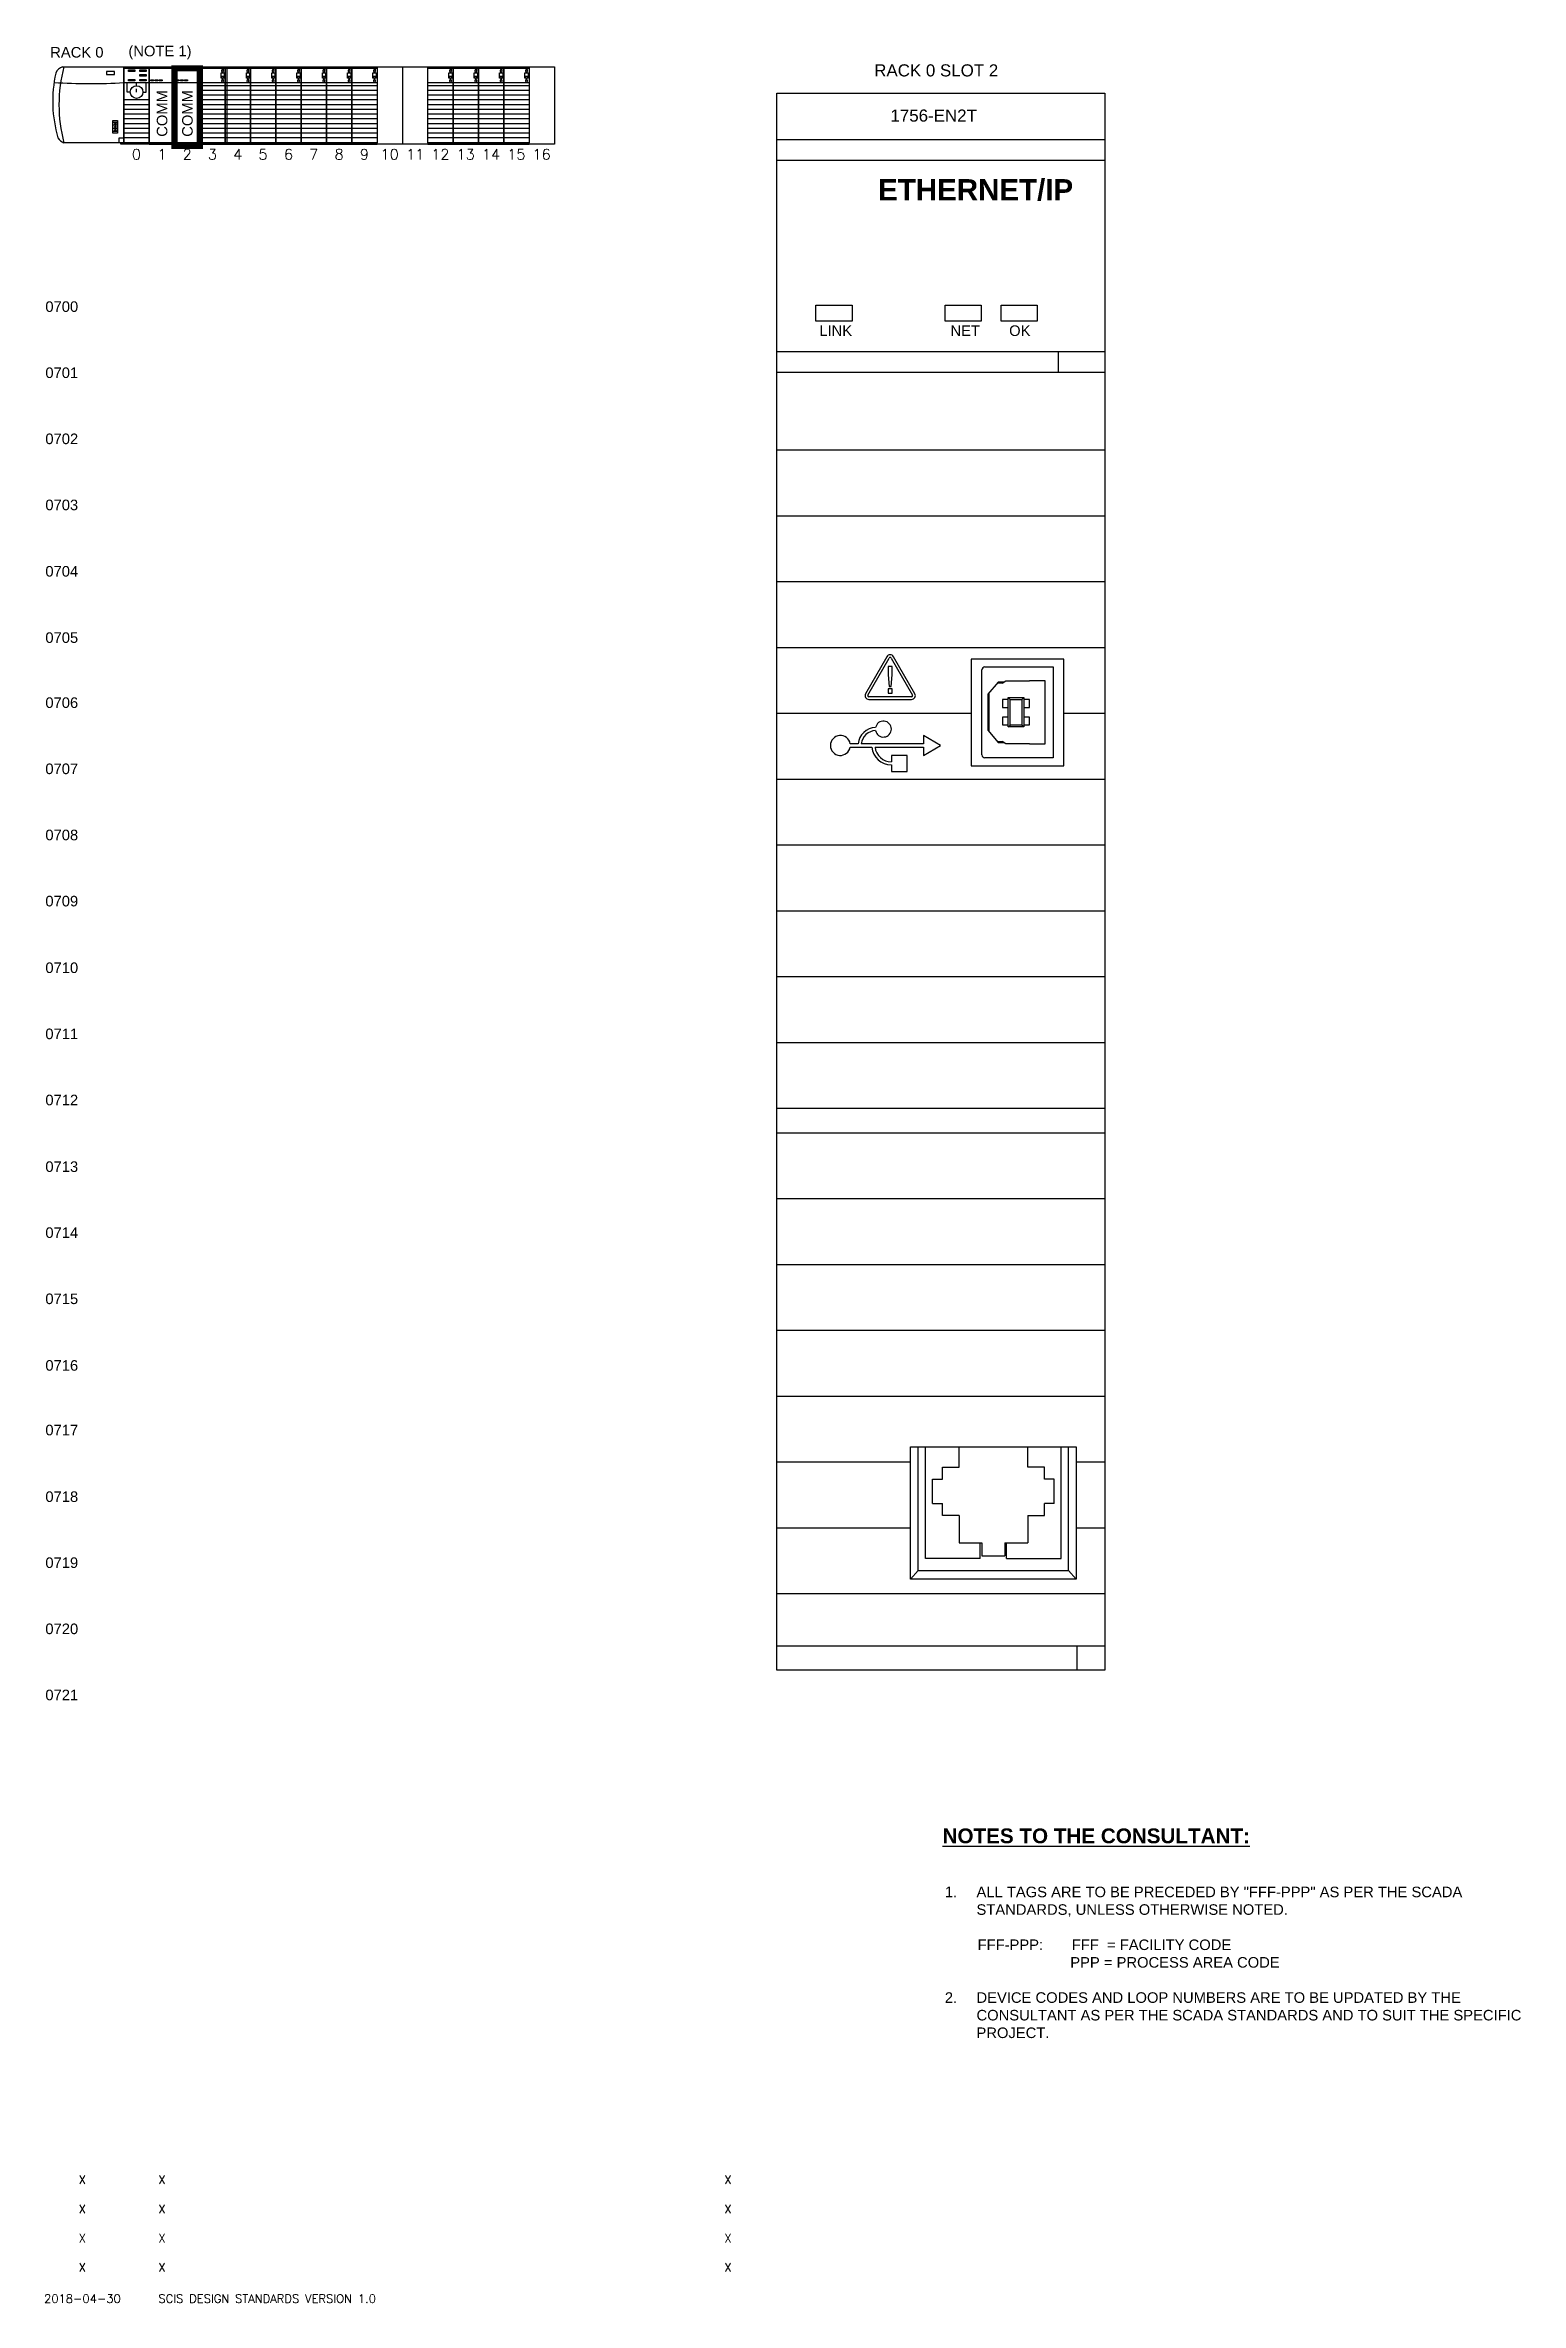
# Paper-space layout 'DIGITAL INPUT CARD - A1 Sheet' of a CAD drawing. Extents: x 50 to 830, y 22 to 574.
# Drawn here: x 50 to 400, y 22 to 557 of the extents above; entities that cross this region are included whole.
import ezdxf
from ezdxf.enums import TextEntityAlignment as Align

# ---------------------------------------------------------------- set-up
doc = ezdxf.new("R2010")
doc.units = 0
for name, color, linetype in [('BOR-A1', 7, 'Continuous'), ('N-ANNO-TEXT', 2, 'Continuous'), ('N-DIAG-HIDDEN', 4, 'Continuous')]:
    doc.layers.add(name, color=color, linetype=linetype)
doc.layers.add('N-EQPM', color=4, linetype='Continuous', lineweight=25)
doc.styles.add('_CGS_2-5_NOTES', font='arial.ttf', dxfattribs={"height": 2.5})
doc.styles.add('_CGS_3-5_SUBHEADING', font='arialbd.ttf', dxfattribs={"height": 3.5})
doc.styles.add('_CGS_5-0_HEADING', font='arialbd.ttf', dxfattribs={"height": 5})
doc.styles.add('ARIAL', font='arial.ttf')
doc.styles.add('STD2-0', font='simplex.shx', dxfattribs={"height": 2})

psp = doc.layouts.new('DIGITAL INPUT CARD - A1 Sheet')

# ---------------------------------------------------------------- texts
at = {"layer": 'N-ANNO-TEXT'}
for s, height, style, p in [('RACK 0 SLOT 2', 2.8656, 'ARIAL', (246.48, 549.54)), ('1756-EN2T', 2.866, 'ARIAL', (250.32, 538.84)), ('ETHERNET/IP', 5, '_CGS_5-0_HEADING', (247.41, 520.22)), ('LINK', 2.5, '_CGS_2-5_NOTES', (233.48, 488.1)), ('NET', 2.5, '_CGS_2-5_NOTES', (264.53, 488.1)), ('OK', 2.5, '_CGS_2-5_NOTES', (278.43, 488.1))]:
    psp.add_text(s, height=height, dxfattribs=dict(at, style=style)).set_placement(p)
at = {"layer": 'N-ANNO-TEXT', "char_height": 2.5, "style": '_CGS_2-5_NOTES'}
for s, insert, width, attachment_point in [('RACK 0', (57.67, 555.24), 22.2931, 5), ('(NOTE 1)', (77.35, 555.18), 30.8297, 5), ('{\\Fromans|c0;0}', (71.79, 531.09), 9.1998, 5), ('{\\Fromans|c0;1}', (77.84, 531.09), 9.1998, 5), ('{\\Fromans|c0;2}', (83.8, 531.09), 9.1998, 5), ('{\\Fromans|c0;3}', (89.79, 531.09), 9.1998, 5), ('{\\Fromans|c0;4}', (95.79, 531.09), 9.1998, 5), ('{\\Fromans|c0;5}', (101.76, 531.09), 9.1998, 5), ('{\\Fromans|c0;6}', (107.81, 531.09), 9.1998, 5), ('{\\Fromans|c0;7}', (113.77, 531.09), 9.1998, 5), ('{\\Fromans|c0;8}', (119.77, 531.09), 9.1998, 5), ('{\\Fromans|c0;9}', (125.76, 531.09), 9.1998, 5), ('{\\Fromans|c0;10}', (131.74, 531.09), 9.1998, 5), ('{\\Fromans|c0;11}', (137.79, 531.09), 9.1998, 5), ('{\\Fromans|c0;12}', (143.75, 531.09), 9.1998, 5), ('{\\Fromans|c0;13}', (149.75, 531.09), 9.1998, 5), ('{\\Fromans|c0;14}', (155.74, 531.09), 9.1998, 5), ('{\\Fromans|c0;15}', (161.74, 531.09), 9.1998, 5), ('{\\Fromans|c0;16}', (167.73, 531.09), 9.1998, 5), ('0700', (54.1, 495.03), 16.142, 5), ('0701', (54.1, 479.38), 16.142, 5), ('0702', (54.1, 463.73), 16.142, 5), ('0703', (54.1, 448.08), 16.142, 5), ('0704', (54.1, 432.37), 16.142, 5), ('0705', (54.1, 416.67), 16.142, 5), ('0706', (54.1, 401.27), 16.142, 5), ('0707', (54.1, 385.61), 16.142, 5), ('0708', (54.1, 369.95), 16.142, 5), ('0709', (54.1, 354.29), 16.142, 5), ('0710', (54.1, 338.52), 16.142, 5), ('0711', (54.1, 322.86), 16.142, 5), ('0712', (54.1, 307.2), 16.142, 5), ('0713', (54.1, 291.43), 16.142, 5), ('0714', (54.1, 275.8), 16.142, 5), ('0715', (54.1, 260.14), 16.142, 5), ('0716', (54.1, 244.37), 16.142, 5), ('0717', (54.1, 229.07), 16.142, 5), ('0718', (54.1, 213.3), 16.142, 5), ('0719', (54.1, 197.67), 16.142, 5), ('0720', (54.1, 182.01), 16.142, 5), ('0721', (54.1, 166.36), 16.142, 5), ('\\pi-7.5,l7.5,t7.5;{\\fArial|b0|i0|c0|p39;1.^IALL TAGS ARE TO BE PRECEDED BY "FFF-PPP" AS PER THE SCADA STANDARDS, UNLESS OTHERWISE NOTED.\\P\\pi0,l0,tz;\\P        FFF-PPP:       FFF  = FACILITY CODE\\P ^I^I          PPP = PROCESS AREA CODE \\P\\P\\pi-7.5,l7.5,t7.5;2.^IDEVICE CODES AND LOOP NUMBERS ARE TO BE UPDATED BY THE CONSULTANT AS PER THE SCADA STANDARDS AND TO SUIT THE SPECIFIC PROJECT.}', (263.2, 120.99), 141.5827, 1)]:
    psp.add_mtext(s, dxfattribs=dict(at, insert=insert, width=width, attachment_point=attachment_point))
at = {"layer": 'N-ANNO-TEXT', "char_height": 2.5, "width": 30.8297, "attachment_point": 5, "rotation": 90, "style": '_CGS_2-5_NOTES'}
for insert in [(77.87, 540.78), (83.87, 540.78)]:
    psp.add_mtext('COMM', dxfattribs=dict(at, insert=insert))
at = {"layer": 'N-ANNO-TEXT', "color": 4, "insert": (262.66, 134.77), "char_height": 3.5, "width": 84.9917, "attachment_point": 1, "style": '_CGS_3-5_SUBHEADING'}
psp.add_mtext('{\\LNOTES TO THE CONSULTANT:}', dxfattribs=at)

# ---------------------------------------------------------------- blocks, each defined once
blk = doc.blocks.new('CGS A1 REV ATT')
at = {"layer": 'BOR-A1', "color": 1, "style": 'STD2-0'}
for tag, p in [('R5-DATE', (58.99, 50.62)), ('R5-BY', (211.87, 50.62)), ('R4-DATE', (58.99, 43.7)), ('R4-BY', (211.87, 43.7)), ('R3-DATE', (58.99, 36.78)), ('R3-BY', (211.87, 36.78)), ('R2-DATE', (58.99, 29.86)), ('R2-BY', (211.87, 29.86)), ('R1-DATE', (58.99, 22.46)), ('R1-BY', (211.87, 22.46))]:
    blk.add_attdef(tag, text='', height=2, dxfattribs=at).set_placement(p, align=Align.CENTER)
for tag, p in [('R5-DESC', (76.99, 50.62)), ('R4-DESC', (76.99, 43.7)), ('R3-DESC', (76.99, 36.78)), ('R2-DESC', (76.99, 29.86)), ('R1-DESC', (76.99, 22.46))]:
    blk.add_attdef(tag, p, '', height=2, dxfattribs=at)

# ---------------------------------------------------------------- linework, layer by layer
at = {"layer": 'N-DIAG-HIDDEN'}
for p, q in [((86.8, 551.83), (86.8, 533.47)), ((93.17, 551.83), (93.17, 533.47)), ((122.78, 551.83), (122.78, 533.47)), ((134.77, 551.83), (134.77, 533.47)), ((68.82, 548.09), (74.81, 548.09))]:
    psp.add_line(p, q, dxfattribs=at)
psp.add_lwpolyline([(54.31, 551.83), (68.82, 551.83), (68.82, 533.85), (54.58, 533.85)], dxfattribs=at)
for points in [[(74.81, 533.85), (68.82, 533.85), (68.82, 551.83), (74.81, 551.83)], [(68.82, 551.83), (170.74, 551.83), (170.74, 533.47), (68.82, 533.47)], [(80.81, 533.85), (74.81, 533.85), (74.81, 551.83), (80.81, 551.83)], [(86.8, 533.85), (80.81, 533.85), (80.81, 551.83), (86.8, 551.83)]]:
    psp.add_lwpolyline(points, close=True, dxfattribs=at)
for centre, radius, start, end in [((55.19, 549.23), 2.75, 108.7788, 156.2175), ((89.41, 542.84), 35.97, 165.5218, 194.4782), ((83.51, 543.65), 31.55, 167.7563, 195.9646), ((60.79, 678.8), 130.96, 266.2623, 273.5153), ((55.43, 536.35), 2.64, 211.3592, 251.1)]:
    psp.add_arc(centre, radius, start, end, dxfattribs=at)
at = {"layer": 'N-EQPM'}
for p, q in [((68.82, 551.46), (74.81, 551.46)), ((74.81, 551.46), (80.81, 551.46)), ((80.81, 551.46), (86.8, 551.46)), ((86.8, 551.46), (92.8, 551.46)), ((92.04, 551.13), (92.07, 551.12)), ((92.35, 551.01), (92.35, 551.02)), ((92.8, 551.46), (98.79, 551.46)), ((98.03, 551.13), (98.07, 551.12)), ((98.34, 551.01), (98.35, 551.02)), ((98.79, 551.46), (104.79, 551.46)), ((104.03, 551.13), (104.07, 551.12)), ((104.34, 551.01), (104.34, 551.02)), ((104.79, 551.46), (110.78, 551.46)), ((110.02, 551.13), (110.06, 551.12)), ((110.33, 551.01), (110.34, 551.02)), ((110.78, 551.46), (116.78, 551.46)), ((116.02, 551.13), (116.06, 551.12)), ((116.33, 551.01), (116.34, 551.02)), ((116.78, 551.46), (122.78, 551.46)), ((122.01, 551.13), (122.05, 551.12)), ((122.32, 551.01), (122.33, 551.02)), ((122.78, 551.46), (128.77, 551.46)), ((128.01, 551.13), (128.05, 551.12)), ((128.32, 551.01), (128.33, 551.02)), ((140.76, 551.46), (146.76, 551.46)), ((145.99, 551.13), (146.03, 551.12)), ((146.31, 551.01), (146.31, 551.02)), ((146.76, 551.46), (152.75, 551.46)), ((151.99, 551.13), (152.03, 551.12)), ((152.3, 551.01), (152.31, 551.02)), ((152.75, 551.46), (158.75, 551.46)), ((157.99, 551.13), (158.02, 551.12)), ((158.3, 551.01), (158.3, 551.02)), ((158.75, 551.46), (164.74, 551.46)), ((163.98, 551.13), (164.02, 551.12)), ((164.29, 551.01), (164.3, 551.02)), ((69.57, 545.84), (69.57, 548.09)), ((70.32, 545.84), (69.57, 545.84)), ((71.81, 547.34), (71.81, 548.09)), ((71.81, 545.84), (71.81, 546.59)), ((73.31, 545.84), (74.06, 545.84)), ((74.06, 545.84), (74.06, 548.09)), ((74.81, 548.09), (80.81, 548.09)), ((75.22, 548.74), (75.86, 548.74)), ((75.22, 548.46), (75.22, 548.74)), ((75.86, 548.46), (75.22, 548.46)), ((75.86, 548.74), (75.86, 548.46)), ((76.21, 548.74), (76.85, 548.74)), ((76.21, 548.46), (76.21, 548.74)), ((76.85, 548.46), (76.21, 548.46)), ((76.85, 548.74), (76.85, 548.46)), ((77.2, 548.74), (77.84, 548.74)), ((77.2, 548.46), (77.2, 548.74)), ((77.84, 548.46), (77.2, 548.46)), ((77.84, 548.74), (77.84, 548.46)), ((80.81, 548.09), (86.8, 548.09)), ((81.21, 548.74), (81.85, 548.74)), ((81.21, 548.46), (81.21, 548.74)), ((81.85, 548.46), (81.21, 548.46)), ((81.85, 548.74), (81.85, 548.46)), ((82.21, 548.74), (82.85, 548.74)), ((82.21, 548.46), (82.21, 548.74)), ((82.85, 548.46), (82.21, 548.46)), ((82.85, 548.74), (82.85, 548.46)), ((83.2, 548.74), (83.84, 548.74)), ((83.2, 548.46), (83.2, 548.74)), ((83.84, 548.46), (83.2, 548.46)), ((83.84, 548.74), (83.84, 548.46)), ((86.8, 548.09), (92.8, 548.09)), ((92.8, 547.34), (86.8, 547.34)), ((92.8, 546.21), (86.8, 546.21)), ((92.8, 548.09), (98.79, 548.09)), ((98.79, 547.34), (92.8, 547.34)), ((98.79, 546.21), (92.8, 546.21)), ((98.79, 548.09), (104.79, 548.09)), ((104.79, 547.34), (98.79, 547.34)), ((104.79, 546.21), (98.79, 546.21)), ((104.79, 548.09), (110.78, 548.09)), ((110.78, 547.34), (104.79, 547.34)), ((110.78, 546.21), (104.79, 546.21)), ((110.78, 548.09), (116.78, 548.09)), ((116.78, 547.34), (110.78, 547.34)), ((116.78, 546.21), (110.78, 546.21)), ((116.78, 548.09), (122.78, 548.09)), ((122.78, 547.34), (116.78, 547.34)), ((122.78, 546.21), (116.78, 546.21)), ((122.78, 548.09), (128.77, 548.09)), ((128.77, 547.34), (122.78, 547.34)), ((128.77, 546.21), (122.78, 546.21)), ((140.76, 548.09), (146.76, 548.09)), ((146.76, 547.34), (140.76, 547.34)), ((146.76, 546.21), (140.76, 546.21)), ((146.76, 548.09), (152.75, 548.09)), ((152.75, 547.34), (146.76, 547.34)), ((152.75, 546.21), (146.76, 546.21)), ((152.75, 548.09), (158.75, 548.09)), ((158.75, 547.34), (152.75, 547.34)), ((158.75, 546.21), (152.75, 546.21)), ((158.75, 548.09), (164.74, 548.09)), ((164.74, 547.34), (158.75, 547.34)), ((164.74, 546.21), (158.75, 546.21)), ((223.45, 545.59), (301.12, 545.59)), ((223.45, 172.21), (223.45, 545.59)), ((301.12, 545.59), (301.12, 172.21)), ((74.81, 543.97), (68.82, 543.97)), ((74.81, 542.84), (68.82, 542.84)), ((74.81, 541.72), (68.82, 541.72)), ((74.81, 540.59), (68.82, 540.59)), ((92.8, 545.09), (86.8, 545.09)), ((92.8, 543.97), (86.8, 543.97)), ((92.8, 542.84), (86.8, 542.84)), ((92.8, 541.72), (86.8, 541.72)), ((92.8, 540.59), (86.8, 540.59)), ((98.79, 545.09), (92.8, 545.09)), ((98.79, 543.97), (92.8, 543.97)), ((98.79, 542.84), (92.8, 542.84)), ((98.79, 541.72), (92.8, 541.72)), ((98.79, 540.59), (92.8, 540.59)), ((104.79, 545.09), (98.79, 545.09)), ((104.79, 543.97), (98.79, 543.97)), ((104.79, 542.84), (98.79, 542.84)), ((104.79, 541.72), (98.79, 541.72)), ((104.79, 540.59), (98.79, 540.59)), ((110.78, 545.09), (104.79, 545.09)), ((110.78, 543.97), (104.79, 543.97)), ((110.78, 542.84), (104.79, 542.84)), ((110.78, 541.72), (104.79, 541.72)), ((110.78, 540.59), (104.79, 540.59)), ((116.78, 545.09), (110.78, 545.09)), ((116.78, 543.97), (110.78, 543.97)), ((116.78, 542.84), (110.78, 542.84)), ((116.78, 541.72), (110.78, 541.72)), ((116.78, 540.59), (110.78, 540.59)), ((122.78, 545.09), (116.78, 545.09)), ((122.78, 543.97), (116.78, 543.97)), ((122.78, 542.84), (116.78, 542.84)), ((122.78, 541.72), (116.78, 541.72)), ((122.78, 540.59), (116.78, 540.59)), ((128.77, 545.09), (122.78, 545.09)), ((128.77, 543.97), (122.78, 543.97)), ((128.77, 542.84), (122.78, 542.84)), ((128.77, 541.72), (122.78, 541.72)), ((128.77, 540.59), (122.78, 540.59)), ((146.76, 545.09), (140.76, 545.09)), ((146.76, 543.97), (140.76, 543.97)), ((146.76, 542.84), (140.76, 542.84)), ((146.76, 541.72), (140.76, 541.72)), ((146.76, 540.59), (140.76, 540.59)), ((152.75, 545.09), (146.76, 545.09)), ((152.75, 543.97), (146.76, 543.97)), ((152.75, 542.84), (146.76, 542.84)), ((152.75, 541.72), (146.76, 541.72)), ((152.75, 540.59), (146.76, 540.59)), ((158.75, 545.09), (152.75, 545.09)), ((158.75, 543.97), (152.75, 543.97)), ((158.75, 542.84), (152.75, 542.84)), ((158.75, 541.72), (152.75, 541.72)), ((158.75, 540.59), (152.75, 540.59)), ((164.74, 545.09), (158.75, 545.09)), ((164.74, 543.97), (158.75, 543.97)), ((164.74, 542.84), (158.75, 542.84)), ((164.74, 541.72), (158.75, 541.72)), ((164.74, 540.59), (158.75, 540.59)), ((66.19, 538.72), (67.32, 538.72)), ((67.32, 537.97), (66.19, 537.97)), ((67.32, 537.22), (66.19, 537.22)), ((67.32, 536.47), (66.19, 536.47)), ((74.81, 539.47), (68.82, 539.47)), ((74.81, 538.35), (68.82, 538.35)), ((74.81, 537.22), (68.82, 537.22)), ((74.81, 536.1), (68.82, 536.1)), ((74.81, 534.97), (68.82, 534.97)), ((92.8, 539.47), (86.8, 539.47)), ((92.8, 538.35), (86.8, 538.35)), ((92.8, 537.22), (86.8, 537.22)), ((92.8, 536.1), (86.8, 536.1)), ((92.8, 534.97), (86.8, 534.97)), ((98.79, 539.47), (92.8, 539.47)), ((98.79, 538.35), (92.8, 538.35)), ((98.79, 537.22), (92.8, 537.22)), ((98.79, 536.1), (92.8, 536.1)), ((98.79, 534.97), (92.8, 534.97)), ((104.79, 539.47), (98.79, 539.47)), ((104.79, 538.35), (98.79, 538.35)), ((104.79, 537.22), (98.79, 537.22)), ((104.79, 536.1), (98.79, 536.1)), ((104.79, 534.97), (98.79, 534.97)), ((110.78, 539.47), (104.79, 539.47)), ((110.78, 538.35), (104.79, 538.35)), ((110.78, 537.22), (104.79, 537.22)), ((110.78, 536.1), (104.79, 536.1)), ((110.78, 534.97), (104.79, 534.97)), ((116.78, 539.47), (110.78, 539.47)), ((116.78, 538.35), (110.78, 538.35)), ((116.78, 537.22), (110.78, 537.22)), ((116.78, 536.1), (110.78, 536.1)), ((116.78, 534.97), (110.78, 534.97)), ((122.78, 539.47), (116.78, 539.47)), ((122.78, 538.35), (116.78, 538.35)), ((122.78, 537.22), (116.78, 537.22)), ((122.78, 536.1), (116.78, 536.1)), ((122.78, 534.97), (116.78, 534.97)), ((128.77, 539.47), (122.78, 539.47)), ((128.77, 538.35), (122.78, 538.35)), ((128.77, 537.22), (122.78, 537.22)), ((128.77, 536.1), (122.78, 536.1)), ((128.77, 534.97), (122.78, 534.97)), ((146.76, 539.47), (140.76, 539.47)), ((146.76, 538.35), (140.76, 538.35)), ((146.76, 537.22), (140.76, 537.22)), ((146.76, 536.1), (140.76, 536.1)), ((146.76, 534.97), (140.76, 534.97)), ((152.75, 539.47), (146.76, 539.47)), ((152.75, 538.35), (146.76, 538.35)), ((152.75, 537.22), (146.76, 537.22)), ((152.75, 536.1), (146.76, 536.1)), ((152.75, 534.97), (146.76, 534.97)), ((158.75, 539.47), (152.75, 539.47)), ((158.75, 538.35), (152.75, 538.35)), ((158.75, 537.22), (152.75, 537.22)), ((158.75, 536.1), (152.75, 536.1)), ((158.75, 534.97), (152.75, 534.97)), ((164.74, 539.47), (158.75, 539.47)), ((164.74, 538.35), (158.75, 538.35)), ((164.74, 537.22), (158.75, 537.22)), ((164.74, 536.1), (158.75, 536.1)), ((164.74, 534.97), (158.75, 534.97)), ((223.45, 534.59), (301.12, 534.59)), ((74.81, 533.85), (68.82, 533.85)), ((80.81, 533.85), (74.81, 533.85)), ((86.8, 533.85), (80.81, 533.85)), ((92.8, 533.85), (86.8, 533.85)), ((98.79, 533.85), (92.8, 533.85)), ((104.79, 533.85), (98.79, 533.85)), ((110.78, 533.85), (104.79, 533.85)), ((116.78, 533.85), (110.78, 533.85)), ((122.78, 533.85), (116.78, 533.85)), ((128.77, 533.85), (122.78, 533.85)), ((146.76, 533.85), (140.76, 533.85)), ((152.75, 533.85), (146.76, 533.85)), ((158.75, 533.85), (152.75, 533.85)), ((164.74, 533.85), (158.75, 533.85)), ((223.45, 529.7), (301.12, 529.7)), ((232.68, 495.39), (241.24, 495.39)), ((232.68, 491.64), (232.68, 495.39)), ((241.24, 495.39), (241.24, 491.64)), ((263.29, 495.39), (271.84, 495.39)), ((263.29, 491.64), (263.29, 495.39)), ((271.84, 495.39), (271.84, 491.64)), ((276.53, 495.39), (285.08, 495.39)), ((276.53, 491.64), (276.53, 495.39)), ((285.08, 495.39), (285.08, 491.64)), ((241.24, 491.64), (232.68, 491.64)), ((271.84, 491.64), (263.29, 491.64)), ((285.08, 491.64), (276.53, 491.64)), ((223.45, 484.41), (301.12, 484.41)), ((290.03, 484.41), (290.03, 479.52)), ((223.45, 479.52), (301.12, 479.52)), ((223.45, 461.11), (301.12, 461.11)), ((223.45, 445.52), (301.12, 445.52)), ((223.45, 429.94), (301.12, 429.94)), ((223.45, 414.36), (301.12, 414.36)), ((249.49, 412.17), (244.42, 403.39)), ((244.97, 403.07), (250.04, 411.85)), ((250.48, 411.85), (255.55, 403.07)), ((256.1, 403.39), (251.03, 412.17)), ((291.4, 411.62), (269.46, 411.62)), ((269.46, 411.62), (269.46, 386.33)), ((291.4, 386.33), (291.4, 411.62)), ((250.73, 409.88), (249.79, 409.88)), ((249.79, 409.88), (249.79, 407.87)), ((249.79, 407.87), (250.04, 405.09)), ((250.49, 405.09), (250.73, 407.87)), ((250.73, 407.87), (250.73, 409.88)), ((271.98, 388.93), (271.98, 409.06)), ((272.68, 409.76), (288.88, 409.76)), ((276.76, 405.94), (277.67, 406.42)), ((277.67, 406.42), (283.28, 406.42)), ((286.94, 406.42), (283.28, 406.42)), ((286.94, 391.57), (286.94, 406.42)), ((288.88, 409.76), (288.88, 388.24)), ((255.33, 402.69), (245.19, 402.69)), ((245.19, 402.06), (255.33, 402.06)), ((250.73, 404.54), (249.79, 404.54)), ((249.79, 404.54), (249.79, 403.54)), ((249.79, 403.54), (250.73, 403.54)), ((250.04, 405.09), (250.49, 405.09)), ((250.73, 403.54), (250.73, 404.54)), ((275.85, 406.17), (273.41, 403.26)), ((273.41, 403.26), (273.41, 394.74)), ((273.64, 403.54), (273.64, 394.46)), ((276.76, 405.94), (275.66, 405.94)), ((277.19, 406.17), (275.85, 406.17)), ((278.21, 402.01), (276.83, 402.01)), ((276.83, 402.01), (276.83, 400.17)), ((278.18, 402.47), (281.89, 402.47)), ((278.18, 395.53), (278.18, 402.47)), ((278.18, 402.47), (278.64, 402.01)), ((278.64, 402.01), (281.42, 402.01)), ((278.64, 395.99), (278.64, 402.01)), ((281.89, 402.47), (281.42, 402.01)), ((281.42, 402.01), (281.42, 395.99)), ((281.89, 402.47), (281.89, 395.53)), ((283.27, 402.01), (281.89, 402.01)), ((283.27, 400.17), (283.27, 402.01)), ((223.45, 398.77), (269.46, 398.77)), ((276.83, 400.17), (278.21, 400.17)), ((278.21, 397.87), (276.83, 397.87)), ((276.83, 397.87), (276.83, 396.03)), ((276.83, 396.03), (278.21, 396.03)), ((278.18, 395.53), (278.64, 395.99)), ((281.89, 395.53), (278.18, 395.53)), ((281.42, 395.99), (278.64, 395.99)), ((281.89, 395.53), (281.42, 395.99)), ((281.89, 400.17), (283.27, 400.17)), ((283.27, 397.87), (281.89, 397.87)), ((281.89, 396.03), (283.27, 396.03)), ((283.27, 396.03), (283.27, 397.87)), ((291.4, 398.77), (301.12, 398.77)), ((242.66, 391.54), (240.79, 391.54)), ((240.79, 390.79), (245.93, 390.79)), ((258.11, 391.54), (243.42, 391.54)), ((246.69, 390.79), (258.11, 390.79)), ((258.11, 393.53), (258.11, 391.54)), ((262.2, 391.16), (258.11, 393.53)), ((258.11, 388.8), (262.2, 391.16)), ((258.11, 390.79), (258.11, 388.8)), ((273.41, 394.74), (275.85, 391.83)), ((275.66, 392.06), (276.76, 392.06)), ((275.85, 391.83), (277.19, 391.83)), ((277.67, 391.57), (276.76, 392.06)), ((283.28, 391.57), (277.67, 391.57)), ((283.28, 391.57), (286.94, 391.57)), ((250.54, 388.8), (250.54, 387.29)), ((254.32, 388.8), (250.54, 388.8)), ((250.54, 386.53), (250.54, 385.02)), ((250.54, 385.02), (254.32, 385.02)), ((254.32, 385.02), (254.32, 388.8)), ((269.46, 386.33), (291.4, 386.33)), ((288.88, 388.24), (272.68, 388.24)), ((223.45, 383.19), (301.12, 383.19)), ((223.45, 367.6), (301.12, 367.6)), ((223.45, 352.02), (301.12, 352.02)), ((223.45, 336.43), (301.12, 336.43)), ((223.45, 320.85), (301.12, 320.85)), ((223.45, 305.26), (301.12, 305.26)), ((223.45, 299.48), (301.12, 299.48)), ((223.45, 283.89), (301.12, 283.89)), ((223.45, 268.31), (301.12, 268.31)), ((223.45, 252.72), (301.12, 252.72)), ((223.45, 237.14), (301.12, 237.14)), ((223.45, 221.55), (255.07, 221.55)), ((294.32, 221.55), (301.12, 221.55)), ((223.45, 205.97), (255.07, 205.97)), ((294.32, 205.97), (301.12, 205.97)), ((223.45, 190.38), (301.12, 190.38)), ((223.45, 177.99), (301.12, 177.99)), ((223.45, 177.99), (301.12, 177.99)), ((294.42, 177.99), (294.42, 172.21)), ((301.12, 172.21), (223.45, 172.21))]:
    psp.add_line(p, q, dxfattribs=at)
at = {"layer": 'N-EQPM', "ltscale": 10}
for p, q in [((256.92, 195.8), (256.92, 225.14)), ((258.62, 198.64), (258.62, 225.14)), ((266.56, 220.31), (266.56, 225.14)), ((282.83, 220.31), (282.83, 225.14)), ((290.77, 198.64), (290.77, 225.14)), ((292.47, 195.8), (292.47, 225.14)), ((262.62, 217.47), (262.62, 220.31)), ((286.77, 217.47), (286.77, 220.31)), ((260.27, 217.47), (262.62, 217.47)), ((260.27, 211.67), (260.27, 217.47)), ((289.12, 217.47), (286.77, 217.47)), ((289.12, 211.67), (289.12, 217.47)), ((260.27, 211.67), (262.62, 211.67)), ((262.62, 208.83), (262.62, 211.67)), ((266.56, 208.83), (266.56, 202.37)), ((282.83, 208.83), (282.83, 202.37)), ((286.77, 208.83), (286.77, 211.67)), ((289.12, 211.67), (286.77, 211.67)), ((271.55, 198.64), (258.62, 198.64)), ((266.56, 202.37), (271.96, 202.37)), ((271.55, 198.64), (271.55, 202.37)), ((271.96, 202.37), (271.96, 199.33)), ((271.96, 199.33), (277.43, 199.33)), ((277.43, 202.37), (282.83, 202.37)), ((277.43, 202.37), (277.43, 199.33)), ((277.84, 198.64), (277.84, 202.37)), ((277.84, 198.64), (290.77, 198.64)), ((255.07, 193.8), (256.92, 195.8)), ((256.92, 195.8), (292.47, 195.8)), ((294.32, 193.8), (292.47, 195.8))]:
    psp.add_line(p, q, dxfattribs=at)
at = {"layer": 'N-EQPM'}
for points in [[(66.57, 550.71), (64.7, 550.71), (64.7, 549.96), (66.57, 549.96)], [(69.94, 551.09), (71.44, 551.09), (71.44, 550.71), (69.94, 550.71)], [(72.56, 551.09), (74.06, 551.09), (74.06, 550.71), (72.56, 550.71)], [(92.8, 533.85), (86.8, 533.85), (86.8, 551.83), (92.8, 551.83)], [(98.79, 533.85), (92.8, 533.85), (92.8, 551.83), (98.79, 551.83)], [(104.79, 533.85), (98.79, 533.85), (98.79, 551.83), (104.79, 551.83)], [(110.78, 533.85), (104.79, 533.85), (104.79, 551.83), (110.78, 551.83)], [(116.78, 533.85), (110.78, 533.85), (110.78, 551.83), (116.78, 551.83)], [(122.78, 533.85), (116.78, 533.85), (116.78, 551.83), (122.78, 551.83)], [(128.77, 533.85), (122.78, 533.85), (122.78, 551.83), (128.77, 551.83)], [(146.76, 533.85), (140.76, 533.85), (140.76, 551.83), (146.76, 551.83)], [(152.75, 533.85), (146.76, 533.85), (146.76, 551.83), (152.75, 551.83)], [(158.75, 533.85), (152.75, 533.85), (152.75, 551.83), (158.75, 551.83)], [(164.74, 533.85), (158.75, 533.85), (158.75, 551.83), (164.74, 551.83)], [(69.94, 548.84), (71.44, 548.84), (71.44, 548.46), (69.94, 548.46)], [(72.56, 549.96), (74.06, 549.96), (74.06, 549.59), (72.56, 549.59)], [(72.56, 548.84), (74.06, 548.84), (74.06, 548.46), (72.56, 548.46)], [(91.82, 550.4), (92.56, 550.4), (92.56, 549.09), (91.82, 549.09)], [(91.91, 549.19), (92.47, 549.19), (92.47, 549.56), (91.91, 549.56)], [(97.81, 550.4), (98.56, 550.4), (98.56, 549.09), (97.81, 549.09)], [(97.9, 549.19), (98.47, 549.19), (98.47, 549.56), (97.9, 549.56)], [(103.81, 550.4), (104.56, 550.4), (104.56, 549.09), (103.81, 549.09)], [(103.9, 549.19), (104.46, 549.19), (104.46, 549.56), (103.9, 549.56)], [(109.8, 550.4), (110.55, 550.4), (110.55, 549.09), (109.8, 549.09)], [(109.9, 549.19), (110.46, 549.19), (110.46, 549.56), (109.9, 549.56)], [(115.8, 550.4), (116.55, 550.4), (116.55, 549.09), (115.8, 549.09)], [(115.89, 549.19), (116.45, 549.19), (116.45, 549.56), (115.89, 549.56)], [(121.79, 550.4), (122.54, 550.4), (122.54, 549.09), (121.79, 549.09)], [(121.89, 549.19), (122.45, 549.19), (122.45, 549.56), (121.89, 549.56)], [(127.79, 550.4), (128.54, 550.4), (128.54, 549.09), (127.79, 549.09)], [(127.88, 549.19), (128.44, 549.19), (128.44, 549.56), (127.88, 549.56)], [(145.77, 550.4), (146.52, 550.4), (146.52, 549.09), (145.77, 549.09)], [(145.87, 549.19), (146.43, 549.19), (146.43, 549.56), (145.87, 549.56)], [(151.77, 550.4), (152.52, 550.4), (152.52, 549.09), (151.77, 549.09)], [(151.86, 549.19), (152.42, 549.19), (152.42, 549.56), (151.86, 549.56)], [(157.76, 550.4), (158.51, 550.4), (158.51, 549.09), (157.76, 549.09)], [(157.86, 549.19), (158.42, 549.19), (158.42, 549.56), (157.86, 549.56)], [(163.76, 550.4), (164.51, 550.4), (164.51, 549.09), (163.76, 549.09)], [(163.85, 549.19), (164.42, 549.19), (164.42, 549.56), (163.85, 549.56)], [(66.19, 539.09), (67.32, 539.09), (67.32, 536.1), (66.19, 536.1)], [(68.82, 533.85), (67.69, 533.85), (67.69, 534.97), (68.82, 534.97)], [(68.07, 533.85), (74.81, 533.85), (74.81, 533.47), (68.07, 533.47)], [(74.81, 533.47), (80.81, 533.47), (80.81, 533.85), (74.81, 533.85)], [(80.81, 533.47), (86.8, 533.47), (86.8, 533.85), (80.81, 533.85)], [(86.8, 533.47), (92.8, 533.47), (92.8, 533.85), (86.8, 533.85)], [(92.8, 533.47), (98.79, 533.47), (98.79, 533.85), (92.8, 533.85)], [(98.79, 533.47), (104.79, 533.47), (104.79, 533.85), (98.79, 533.85)], [(104.79, 533.47), (110.78, 533.47), (110.78, 533.85), (104.79, 533.85)], [(110.78, 533.47), (116.78, 533.47), (116.78, 533.85), (110.78, 533.85)], [(116.78, 533.47), (122.78, 533.47), (122.78, 533.85), (116.78, 533.85)], [(122.78, 533.47), (128.77, 533.47), (128.77, 533.85), (122.78, 533.85)], [(140.76, 533.47), (146.76, 533.47), (146.76, 533.85), (140.76, 533.85)], [(146.76, 533.47), (152.75, 533.47), (152.75, 533.85), (146.76, 533.85)], [(152.75, 533.47), (158.75, 533.47), (158.75, 533.85), (152.75, 533.85)], [(158.75, 533.47), (164.74, 533.47), (164.74, 533.85), (158.75, 533.85)]]:
    psp.add_lwpolyline(points, close=True, dxfattribs=at)
at = {"layer": 'N-EQPM', "const_width": 1.47}
psp.add_lwpolyline([(80.81, 551.46), (80.81, 533.1), (86.8, 533.1), (86.8, 551.46)], close=True, dxfattribs=at)
at = {"layer": 'N-EQPM'}
for points in [[(92, 551.01), (91.99, 551.01, 0.414214), (91.96, 550.98), (91.96, 550.83)], [(92.42, 550.83), (92.42, 550.98, 0.417757), (92.39, 551.01), (92.39, 551.01)], [(98, 551.01), (97.99, 551.01, 0.414214), (97.95, 550.98), (97.95, 550.83)], [(98.42, 550.83), (98.42, 550.98, 0.417757), (98.39, 551.01), (98.39, 551.01)], [(103.99, 551.01), (103.98, 551.01, 0.414214), (103.95, 550.98), (103.95, 550.83)], [(104.41, 550.83), (104.41, 550.98, 0.417757), (104.38, 551.01), (104.38, 551.01)], [(109.99, 551.01), (109.98, 551.01, 0.414214), (109.94, 550.98), (109.94, 550.83)], [(110.41, 550.83), (110.41, 550.98, 0.417757), (110.38, 551.01), (110.38, 551.01)], [(115.98, 551.01), (115.97, 551.01, 0.414214), (115.94, 550.98), (115.94, 550.83)], [(116.41, 550.83), (116.41, 550.98, 0.417757), (116.37, 551.01), (116.37, 551.01)], [(121.98, 551.01), (121.97, 551.01, 0.414214), (121.93, 550.98), (121.93, 550.83)], [(122.4, 550.83), (122.4, 550.98, 0.417757), (122.37, 551.01), (122.37, 551.01)], [(127.97, 551.01), (127.97, 551.01, 0.414214), (127.93, 550.98), (127.93, 550.83)], [(128.4, 550.83), (128.4, 550.98, 0.417757), (128.36, 551.01), (128.36, 551.01)], [(145.96, 551.01), (145.95, 551.01, 0.414214), (145.91, 550.98), (145.91, 550.83)], [(146.38, 550.83), (146.38, 550.98, 0.417757), (146.35, 551.01), (146.35, 551.01)], [(151.96, 551.01), (151.95, 551.01, 0.414214), (151.91, 550.98), (151.91, 550.83)], [(152.38, 550.83), (152.38, 550.98, 0.417757), (152.35, 551.01), (152.35, 551.01)], [(157.95, 551.01), (157.94, 551.01, 0.414214), (157.9, 550.98), (157.9, 550.83)], [(158.37, 550.83), (158.37, 550.98, 0.417757), (158.34, 551.01), (158.34, 551.01)], [(163.95, 551.01), (163.94, 551.01, 0.414214), (163.9, 550.98), (163.9, 550.83)], [(164.37, 550.83), (164.37, 550.98, 0.417757), (164.34, 551.01), (164.34, 551.01)], [(92, 548.62), (91.99, 548.62, 0.414214), (91.96, 548.59), (91.96, 548.44)], [(92.42, 548.44), (92.42, 548.59, 0.414214), (92.39, 548.62), (92.38, 548.62)], [(98, 548.62), (97.99, 548.62, 0.414214), (97.95, 548.59), (97.95, 548.44)], [(98.42, 548.44), (98.42, 548.59, 0.414214), (98.38, 548.62), (98.37, 548.62)], [(103.99, 548.62), (103.98, 548.62, 0.414214), (103.95, 548.59), (103.95, 548.44)], [(104.41, 548.44), (104.41, 548.59, 0.414214), (104.38, 548.62), (104.37, 548.62)], [(109.99, 548.62), (109.98, 548.62, 0.414214), (109.94, 548.59), (109.94, 548.44)], [(110.41, 548.44), (110.41, 548.59, 0.414214), (110.37, 548.62), (110.36, 548.62)], [(115.98, 548.62), (115.97, 548.62, 0.414214), (115.94, 548.59), (115.94, 548.44)], [(116.41, 548.44), (116.41, 548.59, 0.414214), (116.37, 548.62), (116.36, 548.62)], [(121.98, 548.62), (121.97, 548.62, 0.414214), (121.93, 548.59), (121.93, 548.44)], [(122.4, 548.44), (122.4, 548.59, 0.414214), (122.36, 548.62), (122.35, 548.62)], [(127.97, 548.62), (127.97, 548.62, 0.414214), (127.93, 548.59), (127.93, 548.44)], [(128.4, 548.44), (128.4, 548.59, 0.414214), (128.36, 548.62), (128.35, 548.62)], [(145.96, 548.62), (145.95, 548.62, 0.414214), (145.91, 548.59), (145.91, 548.44)], [(146.38, 548.44), (146.38, 548.59, 0.414214), (146.34, 548.62), (146.34, 548.62)], [(151.96, 548.62), (151.95, 548.62, 0.414214), (151.91, 548.59), (151.91, 548.44)], [(152.38, 548.44), (152.38, 548.59, 0.414214), (152.34, 548.62), (152.33, 548.62)], [(157.95, 548.62), (157.94, 548.62, 0.414214), (157.9, 548.59), (157.9, 548.44)], [(158.37, 548.44), (158.37, 548.59, 0.414214), (158.34, 548.62), (158.33, 548.62)], [(163.95, 548.62), (163.94, 548.62, 0.414214), (163.9, 548.59), (163.9, 548.44)], [(164.37, 548.44), (164.37, 548.59, 0.414214), (164.33, 548.62), (164.32, 548.62)]]:
    psp.add_lwpolyline(points, format="xyb", dxfattribs=at)
for points in [[(92.35, 551.01), (92, 551.01)], [(98.34, 551.01), (98, 551.01)], [(104.34, 551.01), (103.99, 551.01)], [(110.33, 551.01), (109.99, 551.01)], [(116.33, 551.01), (115.98, 551.01)], [(122.32, 551.01), (121.98, 551.01)], [(128.32, 551.01), (127.97, 551.01)], [(146.31, 551.01), (145.96, 551.01)], [(152.3, 551.01), (151.96, 551.01)], [(158.3, 551.01), (157.95, 551.01)], [(164.29, 551.01), (163.95, 551.01)], [(92.34, 548.62), (92.04, 548.62)], [(98.33, 548.62), (98.04, 548.62)], [(104.33, 548.62), (104.03, 548.62)], [(110.32, 548.62), (110.03, 548.62)], [(116.32, 548.62), (116.02, 548.62)], [(122.31, 548.62), (122.02, 548.62)], [(128.31, 548.62), (128.02, 548.62)], [(146.3, 548.62), (146, 548.62)], [(152.29, 548.62), (152, 548.62)], [(158.29, 548.62), (157.99, 548.62)], [(164.28, 548.62), (163.99, 548.62)]]:
    psp.add_lwpolyline(points, dxfattribs=at)
at = {"layer": 'N-EQPM', "linetype": 'Continuous'}
psp.add_lwpolyline([(255.07, 193.8), (255.07, 225.14), (294.32, 225.14), (294.32, 193.8)], close=True, dxfattribs=at)
for points in [[(262.62, 220.31), (266.56, 220.31)], [(286.77, 220.31), (282.83, 220.31)], [(266.56, 208.83), (262.62, 208.83)], [(282.83, 208.83), (286.77, 208.83)]]:
    psp.add_lwpolyline(points, dxfattribs=at)
at = {"layer": 'N-EQPM'}
for centre, radius in [((71.81, 545.84), 1.5), ((66.76, 538.35), 0.187), ((66.76, 537.6), 0.187), ((66.76, 536.85), 0.187)]:
    psp.add_circle(centre, radius, dxfattribs=at)
for centre, radius, start, end in [((92.19, 550.83), 0.234, 180, 0), ((98.19, 550.83), 0.234, 180, 0), ((104.18, 550.83), 0.234, 180, 0), ((110.18, 550.83), 0.234, 180, 0), ((116.17, 550.83), 0.234, 180, 0), ((122.17, 550.83), 0.234, 180, 0), ((128.16, 550.83), 0.234, 180, 0), ((146.15, 550.83), 0.234, 180, 0), ((152.14, 550.83), 0.234, 180, 0), ((158.14, 550.83), 0.234, 180, 0), ((164.13, 550.83), 0.234, 180, 0), ((92.19, 548.44), 0.234, 180, 0), ((98.19, 548.44), 0.234, 180, 0), ((104.18, 548.44), 0.234, 180, 0), ((110.18, 548.44), 0.234, 180, 0), ((116.17, 548.44), 0.234, 180, 0), ((122.17, 548.44), 0.234, 180, 0), ((128.16, 548.44), 0.234, 180, 0), ((146.15, 548.44), 0.234, 180, 0), ((152.14, 548.44), 0.234, 180, 0), ((158.14, 548.44), 0.234, 180, 0), ((164.13, 548.44), 0.234, 180, 0), ((250.26, 411.73), 0.887, 30, 150), ((250.26, 411.73), 0.253, 30, 150), ((272.68, 409.06), 0.695, 90, 180), ((245.19, 402.95), 0.887, 150, 270), ((245.19, 402.95), 0.253, 150, 270), ((255.33, 402.95), 0.887, 270, 30), ((255.33, 402.95), 0.253, 270, 30), ((248.65, 395.04), 1.89, 191.5802, 168.4989), ((238.46, 391.16), 2.36, 9.2069, 350.7931), ((246.9, 391.16), 4.25, 91.3385, 174.9003), ((246.9, 391.16), 3.5, 91.6195, 173.7937), ((250.54, 391.16), 4.63, 184.6824, 270), ((250.54, 391.16), 3.88, 185.5987, 270), ((272.68, 388.93), 0.695, 180, 270)]:
    psp.add_arc(centre, radius, start, end, dxfattribs=at)
for centre, major_axis, ratio in [((92.21, 551.07), (-0.089, -0.267), 0.666667), ((92.21, 551.07), (-0.076, -0.229), 0.610413), ((98.21, 551.07), (-0.089, -0.267), 0.666667), ((98.21, 551.07), (-0.076, -0.229), 0.610413), ((104.21, 551.07), (-0.089, -0.267), 0.666667), ((104.21, 551.07), (-0.076, -0.229), 0.610413), ((110.2, 551.07), (-0.089, -0.267), 0.666667), ((110.2, 551.07), (-0.076, -0.229), 0.610413), ((116.2, 551.07), (-0.089, -0.267), 0.666667), ((116.2, 551.07), (-0.076, -0.229), 0.610413), ((122.19, 551.07), (-0.089, -0.267), 0.666667), ((122.19, 551.07), (-0.076, -0.229), 0.610413), ((128.19, 551.07), (-0.089, -0.267), 0.666667), ((128.19, 551.07), (-0.076, -0.229), 0.610413), ((146.17, 551.07), (-0.089, -0.267), 0.666667), ((146.17, 551.07), (-0.076, -0.229), 0.610413), ((152.17, 551.07), (-0.089, -0.267), 0.666667), ((152.17, 551.07), (-0.076, -0.229), 0.610413), ((158.16, 551.07), (-0.089, -0.267), 0.666667), ((158.16, 551.07), (-0.076, -0.229), 0.610413), ((164.16, 551.07), (-0.089, -0.267), 0.666667), ((164.16, 551.07), (-0.076, -0.229), 0.610413), ((92.19, 548.62), (0, -0.281), 0.666667), ((92.19, 548.62), (0, -0.241), 0.610413), ((98.19, 548.62), (0, -0.281), 0.666667), ((98.19, 548.62), (0, -0.241), 0.610413), ((104.18, 548.62), (0, -0.281), 0.666667), ((104.18, 548.62), (0, -0.241), 0.610413), ((110.18, 548.62), (0, -0.281), 0.666667), ((110.18, 548.62), (0, -0.241), 0.610413), ((116.17, 548.62), (0, -0.281), 0.666667), ((116.17, 548.62), (0, -0.241), 0.610413), ((122.17, 548.62), (0, -0.281), 0.666667), ((122.17, 548.62), (0, -0.241), 0.610413), ((128.16, 548.62), (0, -0.281), 0.666667), ((128.16, 548.62), (0, -0.241), 0.610413), ((146.15, 548.62), (0, -0.281), 0.666667), ((146.15, 548.62), (0, -0.241), 0.610413), ((152.14, 548.62), (0, -0.281), 0.666667), ((152.14, 548.62), (0, -0.241), 0.610413), ((158.14, 548.62), (0, -0.281), 0.666667), ((158.14, 548.62), (0, -0.241), 0.610413), ((164.13, 548.62), (0, -0.281), 0.666667), ((164.13, 548.62), (0, -0.241), 0.610413)]:
    psp.add_ellipse(centre, major_axis=major_axis, ratio=ratio, start_param=1.570796, end_param=4.712389, dxfattribs=at)

# ---------------------------------------------------------------- block references
psp.add_blockref('CGS A1 REV ATT', (0, 0)).add_auto_attribs({'R1-DATE': '2018-04-30', 'R1-DESC': 'SCIS DESIGN STANDARDS VERSION 1.0', 'R2-DATE': 'X', 'R2-DESC': 'X', 'R2-BY': 'X', 'R3-DATE': 'X', 'R3-DESC': 'X', 'R3-BY': 'X', 'R4-DATE': 'X', 'R4-DESC': 'X', 'R4-BY': 'X', 'R5-DATE': 'X', 'R5-DESC': 'X', 'R5-BY': 'X'})

psp.set_redraw_order([(e.dxf.handle, doc.entitydb.next_handle()) for e in psp.query("TEXT MTEXT ATTDEF DIMENSION ARC_DIMENSION")])  # texts and dimensions are drawn at this point

doc.saveas('drawing.dxf')
